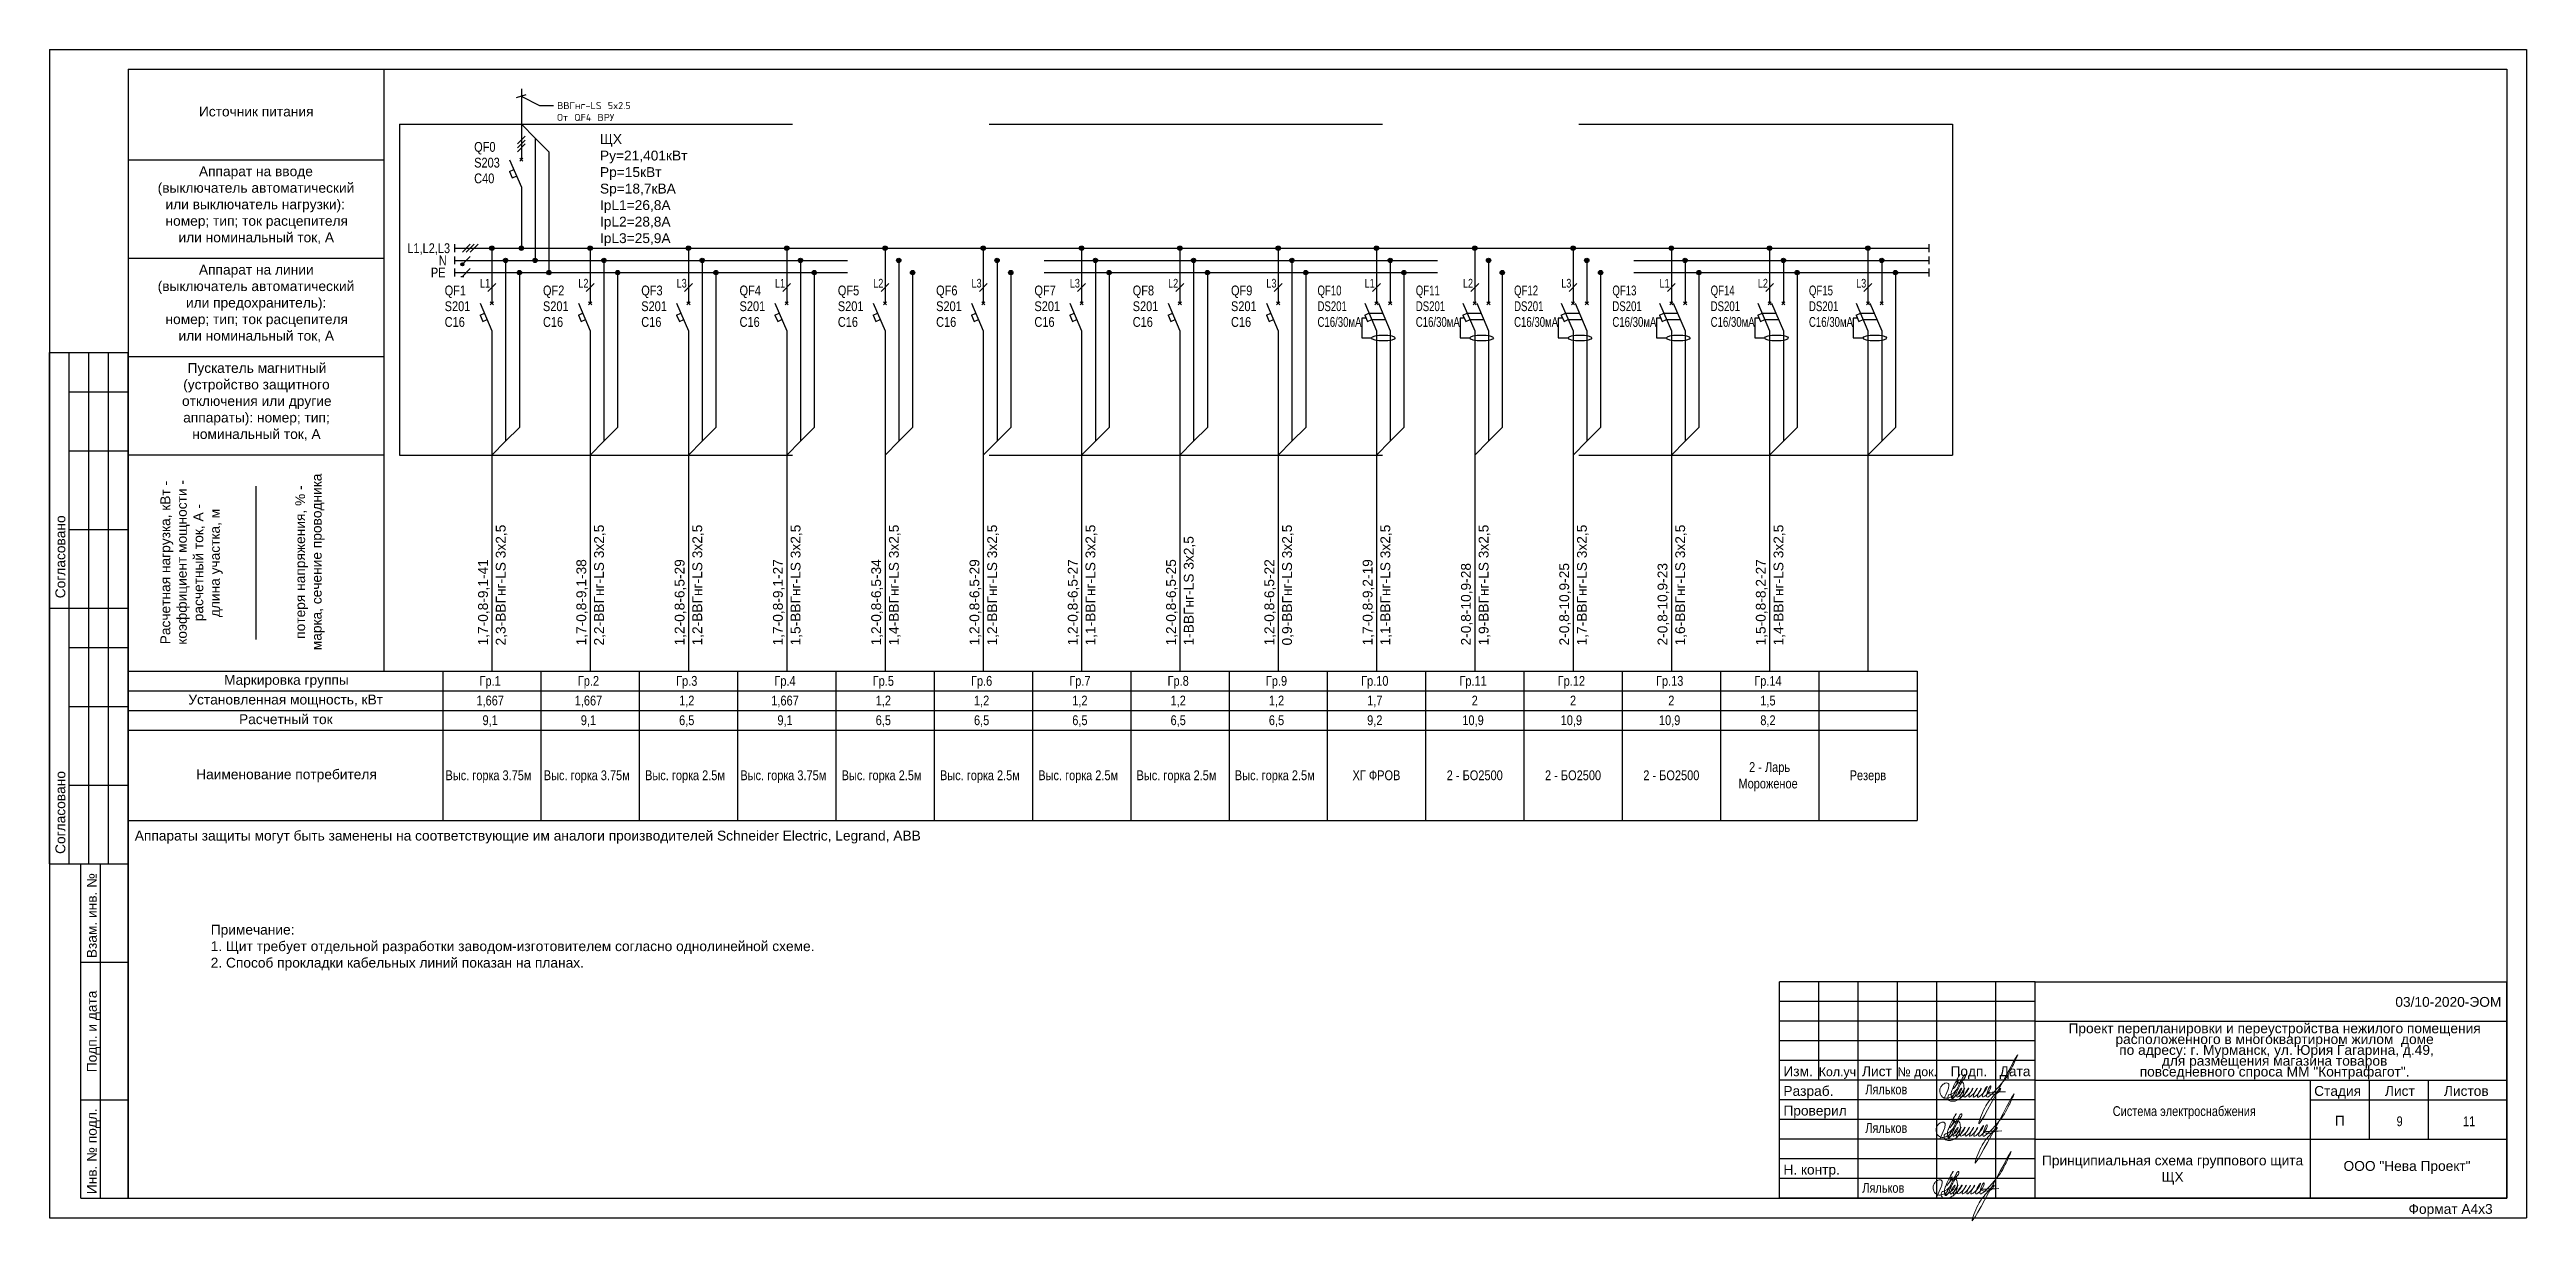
# Model space of a CAD drawing. Header units: metres. Extents: x -472 to 201, y -446 to -235.
# Drawn here: x 130.7 to 193.7, y -430.9 to -400.8 of the extents above; entities that cross this region are included whole.
import ezdxf
from ezdxf import colors
from ezdxf.entities.mleader import LeaderData, LeaderLine
from ezdxf.enums import TextEntityAlignment as Align
from ezdxf.math import Vec2, Vec3

# ---------------------------------------------------------------- set-up
doc = ezdxf.new("R2010")
doc.units = ezdxf.units.M
doc.header["$MEASUREMENT"] = 0
doc.linetypes.add('Elproject1', pattern=[15, 10, -5])
doc.layers.add('Elproject', color=7, linetype='Continuous')
doc.layers.add('Level 63', color=7, linetype='Continuous', lineweight=0)
doc.styles.add('Elproject', font='arial.ttf')
doc.styles.get("Standard").update_dxf_attribs({"font": 'txt.shx'})
doc.styles.add('Style-Arial', font='arial.ttf')

msp = doc.modelspace()

# ---------------------------------------------------------------- texts
at = {"color": 7, "linetype": 'Continuous', "lineweight": 13, "style": 'Style-Arial'}
msp.add_text('03/10-2020-ЭОМ', height=0.25, dxfattribs=at).set_placement((191.689, -424.891), align=Align.TOP_CENTER)
at = {"color": 7, "lineweight": 13, "style": 'Style-Arial', "width": 0.8}
for p in [(176.858, -427.117), (176.858, -428.096), (176.782, -429.619)]:
    msp.add_text('Ляльков', height=0.25, dxfattribs=at).set_placement(p, align=Align.TOP_LEFT)
at = {"color": 7, "linetype": 'Continuous', "lineweight": 0, "style": 'Style-Arial', "width": 0.8}
for s, p in [('9', (190.45, -427.927)), ('11', (192.217, -427.927))]:
    msp.add_text(s, height=0.25, dxfattribs=at).set_placement(p, align=Align.TOP_CENTER)
at = {"color": 7, "linetype": 'Continuous', "lineweight": 13, "style": 'Style-Arial'}
msp.add_text('ООО "Нева Проект"', height=0.25, dxfattribs=at).set_placement((189.023, -429.062), align=Align.TOP_LEFT)
at = {"color": 7, "linetype": 'Continuous', "lineweight": 13, "insert": (187.27, -425.563), "char_height": 0.25, "attachment_point": 2, "line_spacing_factor": 0.66, "style": 'Style-Arial'}
msp.add_mtext('Проект перепланировки и переустройства нежилого помещения \\Pрасположенного в многоквартирном жилом  доме \\P по адресу: г. Мурманск, ул. Юрия Гагарина, д.49,\\Pдля размещения магазина товаров \\Pповседневного спроса ММ "Контрафагот".', dxfattribs=at)
at = {"color": 7, "linetype": 'Continuous', "lineweight": 0, "insert": (184.973, -427.831), "char_height": 0.25, "attachment_point": 5, "line_spacing_factor": 0.9, "style": 'Style-Arial'}
msp.add_mtext('{\\W0.8;Система электроснабжения}', dxfattribs=at)
at = {"layer": 'Elproject', "style": 'Elproject'}
for s, height, p in [('Источник питания', 0.25, (134.476, -402.505)), ('ЩХ', 0.25, (144.676, -403.205)), ('Аппарат на вводе', 0.25, (134.476, -404.025)), ('Pу=21,401кВт', 0.25, (144.676, -403.625)), ('Pр=15кВт', 0.25, (144.676, -404.045)), ('(выключатель автоматический', 0.25, (133.426, -404.445)), ('Sр=18,7кВА', 0.25, (144.676, -404.465)), ('или выключатель нагрузки): ', 0.25, (133.626, -404.865)), ('номер; тип; ток расцепителя', 0.25, (133.626, -405.285)), ('IрL1=26,8А', 0.25, (144.676, -404.885)), ('IрL2=28,8А', 0.25, (144.676, -405.305)), ('или номинальный ток, А', 0.25, (133.956, -405.705)), ('IрL3=25,9А', 0.25, (144.676, -405.725)), ('Аппарат на линии', 0.25, (134.476, -406.525)), ('(выключатель автоматический', 0.25, (133.426, -406.945)), ('номер; тип; ток расцепителя', 0.25, (133.626, -407.785)), ('или предохранитель):', 0.25, (134.146, -407.365)), ('или номинальный ток, А', 0.25, (133.956, -408.205)), ('Пускатель магнитный', 0.25, (134.186, -409.025)), ('(устройство защитного', 0.25, (134.076, -409.445)), ('отключения или другие', 0.25, (134.046, -409.865)), ('аппараты): номер; тип;', 0.25, (134.076, -410.285)), ('номинальный ток, А', 0.25, (134.306, -410.705)), ('Маркировка группы', 0.25, (135.116, -416.955)), ('Установленная мощность, кВт', 0.25, (134.206, -417.455)), ('Расчетный ток', 0.25, (135.496, -417.955)), ('Наименование потребителя', 0.25, (134.406, -419.355)), ('Аппараты защиты могут быть заменены на соответствующие им аналоги производителей Schneider Electric, Legrand, ABB ', 0.25, (132.844, -420.914)), ('Примечание:', 0.25, (134.776, -423.305)), ('2. Способ прокладки кабельных линий показан на планах.', 0.25, (134.776, -424.145)), ('1. Щит требует отдельной разработки заводом-изготовителем согласно однолинейной схеме.', 0.25, (134.776, -423.725)), ('Изм.', 0.25, (174.776, -426.905)), ('Разраб.', 0.25, (174.776, -427.405)), ('Кол.уч.', 0.225, (175.676, -426.905)), ('Лист', 0.25, (176.776, -426.905)), ('№ док.', 0.225, (177.676, -426.905)), ('Подп.', 0.25, (179.026, -426.905)), ('Дата', 0.25, (180.276, -426.905)), ('Проверил', 0.25, (174.776, -427.905)), ('Стадия', 0.25, (188.276, -427.405)), ('Лист', 0.25, (190.076, -427.405)), ('Листов', 0.25, (191.576, -427.405)), ('Принципиальная схема группового щита', 0.25, (181.354, -429.172)), ('Н. контр.', 0.25, (174.776, -429.405)), ('ЩХ', 0.25, (184.396, -429.589)), ('Формат А4х3', 0.25, (190.676, -430.405))]:
    msp.add_text(s, height=height, dxfattribs=at).set_placement(p)
for s, height, width, p in [('QF0', 0.25, 0.8, (141.476, -403.405)), ('S203', 0.25, 0.8, (141.476, -403.805)), ('C40', 0.25, 0.8, (141.476, -404.205)), ('L1,L2,L3', 0.25, 0.8, (139.776, -405.98)), ('N', 0.25, 0.8, (140.576, -406.29)), ('PE', 0.25, 0.8, (140.376, -406.6)), ('QF1', 0.25, 0.8, (140.726, -407.055)), ('L1', 0.22, 0.75, (141.626, -406.855)), ('QF2', 0.25, 0.8, (143.226, -407.055)), ('L2', 0.22, 0.75, (144.126, -406.855)), ('QF3', 0.25, 0.8, (145.726, -407.055)), ('L3', 0.22, 0.75, (146.626, -406.855)), ('QF4', 0.25, 0.8, (148.226, -407.055)), ('L1', 0.22, 0.75, (149.126, -406.855)), ('QF5', 0.25, 0.8, (150.726, -407.055)), ('L2', 0.22, 0.75, (151.626, -406.855)), ('QF6', 0.25, 0.8, (153.226, -407.055)), ('L3', 0.22, 0.75, (154.126, -406.855)), ('QF7', 0.25, 0.8, (155.726, -407.055)), ('L3', 0.22, 0.75, (156.626, -406.855)), ('QF8', 0.25, 0.8, (158.226, -407.055)), ('L2', 0.22, 0.75, (159.126, -406.855)), ('QF9', 0.25, 0.8, (160.726, -407.055)), ('L3', 0.22, 0.75, (161.626, -406.855)), ('QF10', 0.25, 0.7, (162.926, -407.055)), ('L1', 0.22, 0.75, (164.126, -406.855)), ('QF11', 0.25, 0.7, (165.426, -407.055)), ('L2', 0.22, 0.75, (166.626, -406.855)), ('QF12', 0.25, 0.7, (167.926, -407.055)), ('L3', 0.22, 0.75, (169.126, -406.855)), ('QF13', 0.25, 0.7, (170.426, -407.055)), ('L1', 0.22, 0.75, (171.626, -406.855)), ('QF14', 0.25, 0.7, (172.926, -407.055)), ('L2', 0.22, 0.75, (174.126, -406.855)), ('QF15', 0.25, 0.7, (175.426, -407.055)), ('L3', 0.22, 0.75, (176.626, -406.855)), ('S201', 0.25, 0.8, (140.726, -407.455)), ('C16', 0.25, 0.8, (140.726, -407.855)), ('S201', 0.25, 0.8, (143.226, -407.455)), ('C16', 0.25, 0.8, (143.226, -407.855)), ('S201', 0.25, 0.8, (145.726, -407.455)), ('C16', 0.25, 0.8, (145.726, -407.855)), ('S201', 0.25, 0.8, (148.226, -407.455)), ('C16', 0.25, 0.8, (148.226, -407.855)), ('S201', 0.25, 0.8, (150.726, -407.455)), ('C16', 0.25, 0.8, (150.726, -407.855)), ('S201', 0.25, 0.8, (153.226, -407.455)), ('C16', 0.25, 0.8, (153.226, -407.855)), ('S201', 0.25, 0.8, (155.726, -407.455)), ('C16', 0.25, 0.8, (155.726, -407.855)), ('S201', 0.25, 0.8, (158.226, -407.455)), ('C16', 0.25, 0.8, (158.226, -407.855)), ('S201', 0.25, 0.8, (160.726, -407.455)), ('C16', 0.25, 0.8, (160.726, -407.855)), ('C16/30мА', 0.25, 0.7, (162.926, -407.855)), ('DS201', 0.25, 0.7, (162.926, -407.455)), ('C16/30мА', 0.25, 0.7, (165.426, -407.855)), ('DS201', 0.25, 0.7, (165.426, -407.455)), ('C16/30мА', 0.25, 0.7, (167.926, -407.855)), ('DS201', 0.25, 0.7, (167.926, -407.455)), ('C16/30мА', 0.25, 0.7, (170.426, -407.855)), ('DS201', 0.25, 0.7, (170.426, -407.455)), ('C16/30мА', 0.25, 0.7, (172.926, -407.855)), ('DS201', 0.25, 0.7, (172.926, -407.455)), ('C16/30мА', 0.25, 0.7, (175.426, -407.855)), ('DS201', 0.25, 0.7, (175.426, -407.455)), ('Гр.1', 0.25, 0.8, (141.613, -416.98)), ('Гр.2', 0.25, 0.8, (144.113, -416.98)), ('Гр.3', 0.25, 0.8, (146.613, -416.98)), ('Гр.4', 0.25, 0.8, (149.113, -416.98)), ('Гр.5', 0.25, 0.8, (151.613, -416.98)), ('Гр.6', 0.25, 0.8, (154.113, -416.98)), ('Гр.7', 0.25, 0.8, (156.613, -416.98)), ('Гр.8', 0.25, 0.8, (159.113, -416.98)), ('Гр.9', 0.25, 0.8, (161.613, -416.98)), ('Гр.10', 0.25, 0.8, (164.036, -416.98)), ('Гр.11', 0.25, 0.8, (166.536, -416.98)), ('Гр.12', 0.25, 0.8, (169.036, -416.98)), ('Гр.13', 0.25, 0.8, (171.536, -416.98)), ('Гр.14', 0.25, 0.8, (174.036, -416.98)), ('1,667', 0.25, 0.8, (141.534, -417.48)), ('1,667', 0.25, 0.8, (144.034, -417.48)), ('1,2', 0.25, 0.8, (146.689, -417.48)), ('1,667', 0.25, 0.8, (149.034, -417.48)), ('1,2', 0.25, 0.8, (151.689, -417.48)), ('1,2', 0.25, 0.8, (154.189, -417.48)), ('1,2', 0.25, 0.8, (156.689, -417.48)), ('1,2', 0.25, 0.8, (159.189, -417.48)), ('1,2', 0.25, 0.8, (161.689, -417.48)), ('1,7', 0.25, 0.8, (164.189, -417.48)), ('2', 0.25, 0.8, (166.848, -417.48)), ('2', 0.25, 0.8, (169.348, -417.48)), ('2', 0.25, 0.8, (171.848, -417.48)), ('1,5', 0.25, 0.8, (174.189, -417.48)), ('9,1', 0.25, 0.8, (141.689, -417.98)), ('9,1', 0.25, 0.8, (144.189, -417.98)), ('6,5', 0.25, 0.8, (146.689, -417.98)), ('9,1', 0.25, 0.8, (149.189, -417.98)), ('6,5', 0.25, 0.8, (151.689, -417.98)), ('6,5', 0.25, 0.8, (154.189, -417.98)), ('6,5', 0.25, 0.8, (156.689, -417.98)), ('6,5', 0.25, 0.8, (159.189, -417.98)), ('6,5', 0.25, 0.8, (161.689, -417.98)), ('9,2', 0.25, 0.8, (164.189, -417.98)), ('10,9', 0.25, 0.8, (166.611, -417.98)), ('10,9', 0.25, 0.8, (169.111, -417.98)), ('10,9', 0.25, 0.8, (171.611, -417.98)), ('8,2', 0.25, 0.8, (174.189, -417.98)), ('2 - Ларь', 0.25, 0.8, (173.904, -419.172)), ('Выс. горка 3.75м', 0.25, 0.8, (140.747, -419.38)), ('Выс. горка 3.75м', 0.25, 0.8, (143.247, -419.38)), ('Выс. горка 2.5м', 0.25, 0.8, (145.824, -419.38)), ('Выс. горка 3.75м', 0.25, 0.8, (148.247, -419.38)), ('Выс. горка 2.5м', 0.25, 0.8, (150.824, -419.38)), ('Выс. горка 2.5м', 0.25, 0.8, (153.324, -419.38)), ('Выс. горка 2.5м', 0.25, 0.8, (155.824, -419.38)), ('Выс. горка 2.5м', 0.25, 0.8, (158.324, -419.38)), ('Выс. горка 2.5м', 0.25, 0.8, (160.824, -419.38)), ('ХГ ФРОВ', 0.25, 0.8, (163.817, -419.38)), ('2 - БО2500', 0.25, 0.8, (166.213, -419.38)), ('2 - БО2500', 0.25, 0.8, (168.713, -419.38)), ('2 - БО2500', 0.25, 0.8, (171.213, -419.38)), ('Мороженое ', 0.25, 0.8, (173.634, -419.589)), ('Резерв', 0.25, 0.8, (176.461, -419.38))]:
    msp.add_text(s, height=height, dxfattribs=dict(at, width=width)).set_placement(p)
for s, p in [('Расчетная нагрузка, кВт -', (133.746, -415.925)), ('коэффициент мощности -', (134.166, -415.935)), ('потеря напряжения, % - ', (137.176, -415.785)), ('марка, сечение проводника', (137.596, -416.075)), ('расчетный ток, А - ', (134.586, -415.34)), ('длина участка, м', (135.006, -415.235)), ('Согласовано', (131.076, -414.755)), ('2,3-ВВГнг-LS 3х2,5', (142.276, -415.955)), ('2,2-ВВГнг-LS 3х2,5', (144.776, -415.955)), ('1,2-ВВГнг-LS 3х2,5', (147.276, -415.955)), ('1,5-ВВГнг-LS 3х2,5', (149.776, -415.955)), ('1,4-ВВГнг-LS 3х2,5', (152.276, -415.955)), ('1,2-ВВГнг-LS 3х2,5', (154.776, -415.955)), ('1,1-ВВГнг-LS 3х2,5', (157.276, -415.955)), ('1-ВВГнг-LS 3х2,5', (159.776, -415.955)), ('0,9-ВВГнг-LS 3х2,5', (162.276, -415.955)), ('1,1-ВВГнг-LS 3х2,5', (164.776, -415.955)), ('1,9-ВВГнг-LS 3х2,5', (167.276, -415.955)), ('1,7-ВВГнг-LS 3х2,5', (169.776, -415.955)), ('1,6-ВВГнг-LS 3х2,5', (172.276, -415.955)), ('1,4-ВВГнг-LS 3х2,5', (174.776, -415.955)), ('1,7-0,8-9,1-41', (141.826, -415.955)), ('1,7-0,8-9,1-38', (144.326, -415.955)), ('1,2-0,8-6,5-29', (146.826, -415.955)), ('1,7-0,8-9,1-27', (149.326, -415.955)), ('1,2-0,8-6,5-34', (151.826, -415.955)), ('1,2-0,8-6,5-29', (154.326, -415.955)), ('1,2-0,8-6,5-27', (156.826, -415.955)), ('1,2-0,8-6,5-25', (159.326, -415.955)), ('1,2-0,8-6,5-22', (161.826, -415.955)), ('1,7-0,8-9,2-19', (164.326, -415.955)), ('2-0,8-10,9-28', (166.826, -415.955)), ('2-0,8-10,9-25', (169.326, -415.955)), ('2-0,8-10,9-23', (171.826, -415.955)), ('1,5-0,8-8,2-27', (174.326, -415.955)), ('Согласовано', (131.076, -421.255)), ('Взам. инв. №', (131.876, -423.905)), ('Подп. и дата', (131.876, -426.805)), ('Инв. № подл.', (131.876, -429.905))]:
    msp.add_text(s, height=0.25, rotation=90, dxfattribs=at).set_placement(p)
at = {"layer": 'Level 63', "color": 7, "linetype": 'Continuous', "lineweight": 0, "style": 'Style-Arial'}
msp.add_text('П', height=0.25, dxfattribs=at).set_placement((188.806, -427.91), align=Align.TOP_LEFT)

# ---------------------------------------------------------------- blocks, each defined once
blk = doc.blocks.new('Block_switch_line')
for p, q in [((0, 0), (0, -4)), ((-3, -4), (0, -11)), ((0, -11), (0, -14.5))]:
    blk.add_line(p, q)
blk = doc.blocks.new('Block_switch')
for p, q in [((-0.4, -4.4), (0.4, -3.6)), ((-0.4, -3.6), (0.4, -4.4))]:
    blk.add_line(p, q)
blk.add_blockref('Block_switch_line', (0, 0))
blk = doc.blocks.new('Block_automatic')
for p, q in [((-3, -7), (-1.91, -6.53)), ((-3, -7), (-2.3, -8.63)), ((-2.3, -8.63), (-1.21, -8.17))]:
    blk.add_line(p, q)
blk.add_blockref('Block_switch', (0, 0))
blk = doc.blocks.new('Block_dot')
blk.add_hatch(color=256).paths.add_polyline_path([(0.55, 0, 1), (-0.55, 0, 1)])
blk.add_circle((0, 0), 0.55)
blk = doc.blocks.new('Block_diff_automatic')
for p, q in [((-2.65, -7.82), (-3.75, -7.82)), ((-3.75, -7.82), (-3.75, -12.82)), ((-3, -7), (-1.91, -6.53)), ((-3, -7), (-2.3, -8.63)), ((-2.3, -8.63), (-1.21, -8.17)), ((-1.91, -6.53), (1.59, -6.53)), ((-1.21, -8.17), (2.29, -8.17)), ((-3.75, -12.82), (-1.25, -12.82))]:
    blk.add_line(p, q)
blk.add_ellipse((1.75, -12.82), major_axis=(3, 0), ratio=0.25)
for p in [(0, 0), (3.5, 0)]:
    blk.add_blockref('Block_switch', p)
blk = doc.blocks.new('_Oblique')
at = {"color": 0, "linetype": 'ByBlock', "lineweight": -2}
blk.add_line((0.5, 0.5), (-0.5, -0.5), dxfattribs=at)

# ---------------------------------------------------------------- hatches: boundary and pattern name
at = {"layer": 'Elproject'}
msp.add_hatch(color=256, dxfattribs=at).paths.add_polyline_path([(141.216, -406.265, 1), (141.136, -406.265, 1)])

# ---------------------------------------------------------------- linework, layer by layer
at = {"color": 5, "linetype": 'Continuous', "lineweight": 0}
for points in [[(178.856, -427.492), (178.958, -427.257), (178.984, -427.163), (178.984, -427.11), (178.952, -427.079), (178.903, -427.079), (178.826, -427.124), (178.771, -427.193), (178.756, -427.234), (178.756, -427.302), (178.774, -427.366), (178.816, -427.427), (178.866, -427.455), (178.932, -427.466), (179, -427.448), (179.059, -427.421), (179.099, -427.39), (179.17, -427.267), (179.237, -427.131), (179.29, -427.02), (179.347, -426.923), (179.384, -426.871), (179.401, -426.866), (179.408, -426.891), (179.397, -426.932), (179.364, -426.977), (179.173, -427.346), (179.112, -427.451), (179.067, -427.477), (179.055, -427.456), (179.049, -427.435), (179.042, -427.359), (179.075, -427.236), (179.169, -427.029), (179.268, -426.859), (179.171, -427.056), (179.234, -427.001), (179.105, -427.224), (179.206, -427.093), (179.28, -427.05), (179.336, -427.065), (179.363, -427.125), (179.371, -427.222), (179.3, -427.445), (179.212, -427.51), (179.148, -427.536), (179.049, -427.54), (178.98, -427.511), (178.967, -427.489), (178.96, -427.439), (178.974, -427.387), (179.049, -427.36), (179.202, -427.223), (179.087, -427.45), (179.146, -427.416), (179.3, -427.261), (179.312, -427.216), (179.187, -427.433), (179.32, -427.332), (179.389, -427.209), (179.271, -427.442), (179.433, -427.315), (179.492, -427.209), (179.368, -427.427), (179.534, -427.321), (179.601, -427.209), (179.491, -427.429), (179.661, -427.292), (179.709, -427.209), (179.607, -427.426), (179.805, -427.234), (179.809, -427.222), (179.711, -427.414), (179.955, -427.187), (179.958, -427.177), (179.834, -427.417), (180.053, -427.187), (180.053, -427.158), (179.944, -427.406), (180.244, -427.181), (180.588, -426.688), (180.723, -426.397), (179.745, -428.09), (179.928, -427.658), (180.153, -427.368), (180.306, -427.215), (180.251, -427.311), (179.981, -427.343), (180.423, -427.301)], [(178.762, -428.488), (178.865, -428.254), (178.89, -428.16), (178.89, -428.106), (178.859, -428.075), (178.809, -428.075), (178.732, -428.12), (178.677, -428.19), (178.663, -428.23), (178.663, -428.299), (178.68, -428.362), (178.723, -428.423), (178.772, -428.451), (178.839, -428.462), (178.907, -428.444), (178.965, -428.418), (179.005, -428.387), (179.077, -428.263), (179.143, -428.127), (179.197, -428.017), (179.253, -427.919), (179.29, -427.867), (179.307, -427.862), (179.314, -427.887), (179.303, -427.928), (179.271, -427.973), (179.079, -428.342), (179.019, -428.447), (178.973, -428.473), (178.961, -428.452), (178.955, -428.431), (178.948, -428.356), (178.981, -428.232), (179.076, -428.025), (179.174, -427.855), (179.077, -428.052), (179.14, -427.997), (179.011, -428.22), (179.112, -428.089), (179.186, -428.046), (179.243, -428.062), (179.269, -428.122), (179.277, -428.219), (179.206, -428.441), (179.119, -428.506), (179.054, -428.533), (178.955, -428.536), (178.886, -428.507), (178.874, -428.486), (178.866, -428.435), (178.88, -428.384), (178.956, -428.356), (179.108, -428.219), (178.993, -428.446), (179.052, -428.412), (179.207, -428.258), (179.219, -428.212), (179.094, -428.429), (179.227, -428.328), (179.295, -428.205), (179.178, -428.438), (179.339, -428.311), (179.398, -428.205), (179.275, -428.423), (179.441, -428.317), (179.507, -428.205), (179.397, -428.425), (179.567, -428.289), (179.615, -428.205), (179.513, -428.422), (179.711, -428.23), (179.716, -428.218), (179.617, -428.41), (179.861, -428.183), (179.864, -428.173), (179.74, -428.414), (179.959, -428.183), (179.959, -428.154), (179.85, -428.402), (180.15, -428.177), (180.494, -427.684), (180.629, -427.393), (179.652, -429.087), (179.835, -428.655), (180.059, -428.364), (180.213, -428.211), (180.157, -428.307), (179.887, -428.339), (180.33, -428.297)], [(178.686, -429.955), (178.789, -429.721), (178.814, -429.627), (178.814, -429.573), (178.783, -429.542), (178.734, -429.542), (178.656, -429.587), (178.602, -429.657), (178.587, -429.697), (178.587, -429.766), (178.604, -429.829), (178.647, -429.89), (178.696, -429.918), (178.763, -429.929), (178.831, -429.911), (178.89, -429.885), (178.93, -429.854), (179.001, -429.73), (179.067, -429.594), (179.121, -429.484), (179.177, -429.386), (179.214, -429.334), (179.232, -429.329), (179.239, -429.354), (179.228, -429.395), (179.195, -429.44), (179.004, -429.809), (178.943, -429.914), (178.898, -429.94), (178.885, -429.919), (178.88, -429.898), (178.872, -429.823), (178.905, -429.699), (179, -429.492), (179.098, -429.322), (179.001, -429.519), (179.065, -429.464), (178.936, -429.687), (179.036, -429.556), (179.111, -429.513), (179.167, -429.529), (179.194, -429.589), (179.202, -429.686), (179.131, -429.908), (179.043, -429.973), (178.979, -430), (178.879, -430.003), (178.811, -429.974), (178.798, -429.953), (178.79, -429.902), (178.804, -429.851), (178.88, -429.823), (179.033, -429.686), (178.917, -429.913), (178.977, -429.879), (179.131, -429.725), (179.143, -429.679), (179.018, -429.896), (179.151, -429.795), (179.219, -429.672), (179.102, -429.905), (179.264, -429.778), (179.322, -429.672), (179.199, -429.89), (179.365, -429.784), (179.432, -429.672), (179.322, -429.892), (179.492, -429.756), (179.539, -429.672), (179.438, -429.889), (179.635, -429.697), (179.64, -429.685), (179.542, -429.877), (179.786, -429.65), (179.788, -429.64), (179.664, -429.881), (179.883, -429.65), (179.883, -429.621), (179.774, -429.869), (180.074, -429.644), (180.419, -429.151), (180.554, -428.86), (179.576, -430.554), (179.759, -430.122), (179.984, -429.831), (180.137, -429.678), (180.081, -429.774), (179.811, -429.806), (180.254, -429.764)]]:
    msp.add_spline(points, degree=3, dxfattribs=at)
at = {"layer": 'Elproject'}
for p, q in [((130.676, -400.805), (193.676, -400.805)), ((130.676, -400.805), (130.676, -430.505)), ((132.676, -401.305), (139.176, -401.305)), ((132.676, -401.305), (132.676, -403.605)), ((132.676, -401.305), (193.176, -401.305)), ((132.676, -401.305), (132.676, -430.005)), ((139.176, -401.305), (139.176, -403.605)), ((193.176, -401.305), (193.176, -430.005)), ((193.676, -400.805), (193.676, -430.505)), ((142.676, -401.805), (142.676, -403.205)), ((142.576, -403.205), (142.776, -403.005)), ((142.576, -403.305), (142.776, -403.105)), ((142.676, -402.705), (143.026, -403.055)), ((143.026, -403.055), (143.026, -406.165)), ((143.026, -403.055), (143.376, -403.405)), ((132.676, -403.605), (139.176, -403.605)), ((132.676, -403.605), (132.676, -406.105)), ((139.176, -403.605), (139.176, -406.105)), ((142.576, -403.405), (142.776, -403.205)), ((143.376, -403.405), (143.376, -406.475)), ((142.676, -404.655), (142.676, -405.855)), ((132.676, -406.105), (139.176, -406.105)), ((132.676, -406.105), (132.676, -408.605)), ((139.176, -406.105), (139.176, -408.605)), ((140.976, -405.755), (140.976, -405.955)), ((140.976, -405.855), (178.476, -405.855)), ((140.976, -406.065), (140.976, -406.265)), ((141.176, -405.955), (141.376, -405.755)), ((141.176, -406.265), (141.376, -406.065)), ((141.276, -405.955), (141.476, -405.755)), ((141.376, -405.955), (141.576, -405.755)), ((141.926, -405.855), (141.926, -406.855)), ((142.276, -406.165), (142.276, -410.765)), ((144.426, -405.855), (144.426, -406.855)), ((144.776, -406.165), (144.776, -410.765)), ((146.926, -405.855), (146.926, -406.855)), ((147.276, -406.165), (147.276, -410.765)), ((149.426, -405.855), (149.426, -406.855)), ((149.776, -406.165), (149.776, -410.765)), ((151.926, -405.855), (151.926, -406.855)), ((152.276, -406.165), (152.276, -410.765)), ((154.426, -405.855), (154.426, -406.855)), ((154.776, -406.165), (154.776, -410.765)), ((156.926, -405.855), (156.926, -406.855)), ((157.276, -406.165), (157.276, -410.765)), ((159.426, -405.855), (159.426, -406.855)), ((159.776, -406.165), (159.776, -410.765)), ((161.926, -405.855), (161.926, -406.855)), ((162.276, -406.165), (162.276, -410.765)), ((164.426, -405.855), (164.426, -406.855)), ((164.776, -406.165), (164.776, -406.855)), ((166.926, -405.855), (166.926, -406.855)), ((167.276, -406.165), (167.276, -406.855)), ((169.426, -405.855), (169.426, -406.855)), ((169.776, -406.165), (169.776, -406.855)), ((171.926, -405.855), (171.926, -406.855)), ((172.276, -406.165), (172.276, -406.855)), ((174.426, -405.855), (174.426, -406.855)), ((174.776, -406.165), (174.776, -406.855)), ((176.926, -405.855), (176.926, -406.855)), ((177.276, -406.165), (177.276, -406.855)), ((178.476, -405.755), (178.476, -405.955)), ((178.476, -406.065), (178.476, -406.265)), ((140.976, -406.375), (140.976, -406.575)), ((141.136, -406.575), (141.216, -406.575)), ((141.176, -406.575), (141.376, -406.375)), ((141.826, -406.955), (142.026, -406.755)), ((142.626, -406.475), (142.626, -410.415)), ((144.326, -406.955), (144.526, -406.755)), ((145.126, -406.475), (145.126, -410.415)), ((146.826, -406.955), (147.026, -406.755)), ((147.626, -406.475), (147.626, -410.415)), ((149.326, -406.955), (149.526, -406.755)), ((150.126, -406.475), (150.126, -410.415)), ((151.826, -406.955), (152.026, -406.755)), ((152.626, -406.475), (152.626, -410.415)), ((154.326, -406.955), (154.526, -406.755)), ((155.126, -406.475), (155.126, -410.415)), ((156.826, -406.955), (157.026, -406.755)), ((157.626, -406.475), (157.626, -410.415)), ((159.326, -406.955), (159.526, -406.755)), ((160.126, -406.475), (160.126, -410.415)), ((161.826, -406.955), (162.026, -406.755)), ((162.626, -406.475), (162.626, -410.415)), ((164.326, -406.955), (164.526, -406.755)), ((165.126, -406.475), (165.126, -410.415)), ((166.826, -406.955), (167.026, -406.755)), ((167.626, -406.475), (167.626, -410.415)), ((169.326, -406.955), (169.526, -406.755)), ((170.126, -406.475), (170.126, -410.415)), ((171.826, -406.955), (172.026, -406.755)), ((172.626, -406.475), (172.626, -410.415)), ((174.326, -406.955), (174.526, -406.755)), ((175.126, -406.475), (175.126, -410.415)), ((176.826, -406.955), (177.026, -406.755)), ((177.626, -406.475), (177.626, -410.415)), ((178.476, -406.375), (178.476, -406.575)), ((130.676, -408.505), (132.676, -408.505)), ((130.676, -415.005), (130.676, -408.505)), ((131.176, -415.005), (131.176, -408.505)), ((131.676, -415.005), (131.676, -408.505)), ((132.176, -415.005), (132.176, -408.505)), ((132.676, -415.005), (132.676, -408.505)), ((132.676, -408.605), (139.176, -408.605)), ((132.676, -408.605), (132.676, -411.105)), ((139.176, -408.605), (139.176, -411.105)), ((141.926, -408.305), (141.926, -416.605)), ((144.426, -408.305), (144.426, -416.605)), ((146.926, -408.305), (146.926, -416.605)), ((149.426, -408.305), (149.426, -416.605)), ((151.926, -408.305), (151.926, -416.605)), ((154.426, -408.305), (154.426, -416.605)), ((156.926, -408.305), (156.926, -416.605)), ((159.426, -408.305), (159.426, -416.605)), ((161.926, -408.305), (161.926, -416.605)), ((164.426, -408.305), (164.426, -416.605)), ((164.776, -408.305), (164.776, -410.765)), ((166.926, -408.305), (166.926, -416.605)), ((167.276, -408.305), (167.276, -410.765)), ((169.426, -408.305), (169.426, -416.605)), ((169.776, -408.305), (169.776, -410.765)), ((171.926, -408.305), (171.926, -416.605)), ((172.276, -408.305), (172.276, -410.765)), ((174.426, -408.305), (174.426, -416.605)), ((174.776, -408.305), (174.776, -410.765)), ((176.926, -408.305), (176.926, -416.605)), ((177.276, -408.305), (177.276, -410.765)), ((131.176, -409.505), (132.676, -409.505)), ((142.276, -410.765), (142.626, -410.415)), ((144.776, -410.765), (145.126, -410.415)), ((147.276, -410.765), (147.626, -410.415)), ((149.776, -410.765), (150.126, -410.415)), ((152.276, -410.765), (152.626, -410.415)), ((154.776, -410.765), (155.126, -410.415)), ((157.276, -410.765), (157.626, -410.415)), ((159.776, -410.765), (160.126, -410.415)), ((162.276, -410.765), (162.626, -410.415)), ((164.776, -410.765), (165.126, -410.415)), ((167.276, -410.765), (167.626, -410.415)), ((169.776, -410.765), (170.126, -410.415)), ((172.276, -410.765), (172.626, -410.415)), ((174.776, -410.765), (175.126, -410.415)), ((177.276, -410.765), (177.626, -410.415)), ((131.176, -411.005), (132.676, -411.005)), ((132.676, -411.105), (139.176, -411.105)), ((132.676, -411.105), (132.676, -416.605)), ((139.176, -411.105), (139.176, -416.605)), ((141.926, -411.115), (142.276, -410.765)), ((144.426, -411.115), (144.776, -410.765)), ((146.926, -411.115), (147.276, -410.765)), ((149.426, -411.115), (149.776, -410.765)), ((151.926, -411.115), (152.276, -410.765)), ((154.426, -411.115), (154.776, -410.765)), ((156.926, -411.115), (157.276, -410.765)), ((159.426, -411.115), (159.776, -410.765)), ((161.926, -411.115), (162.276, -410.765)), ((164.426, -411.115), (164.776, -410.765)), ((166.926, -411.115), (167.276, -410.765)), ((169.426, -411.115), (169.776, -410.765)), ((171.926, -411.115), (172.276, -410.765)), ((174.426, -411.115), (174.776, -410.765)), ((176.926, -411.115), (177.276, -410.765)), ((135.926, -411.905), (135.926, -415.805)), ((131.176, -413.005), (132.676, -413.005)), ((130.676, -415.005), (132.676, -415.005)), ((130.676, -421.505), (130.676, -415.005)), ((130.676, -415.005), (132.676, -415.005)), ((131.176, -421.505), (131.176, -415.005)), ((131.676, -421.505), (131.676, -415.005)), ((132.176, -421.505), (132.176, -415.005)), ((132.676, -421.505), (132.676, -415.005)), ((131.176, -416.005), (132.676, -416.005)), ((132.676, -416.605), (139.176, -416.605)), ((132.676, -416.605), (132.676, -422.705)), ((139.176, -416.605), (140.676, -416.605)), ((140.676, -416.605), (140.676, -420.405)), ((140.676, -416.605), (143.176, -416.605)), ((143.176, -416.605), (143.176, -420.405)), ((143.176, -416.605), (145.676, -416.605)), ((145.676, -416.605), (145.676, -420.405)), ((145.676, -416.605), (148.176, -416.605)), ((148.176, -416.605), (148.176, -420.405)), ((148.176, -416.605), (150.676, -416.605)), ((150.676, -416.605), (150.676, -420.405)), ((150.676, -416.605), (153.176, -416.605)), ((153.176, -416.605), (153.176, -420.405)), ((153.176, -416.605), (155.676, -416.605)), ((155.676, -416.605), (155.676, -420.405)), ((155.676, -416.605), (158.176, -416.605)), ((158.176, -416.605), (158.176, -420.405)), ((158.176, -416.605), (160.676, -416.605)), ((160.676, -416.605), (160.676, -420.405)), ((160.676, -416.605), (163.176, -416.605)), ((163.176, -416.605), (163.176, -420.405)), ((163.176, -416.605), (165.676, -416.605)), ((165.676, -416.605), (165.676, -420.405)), ((165.676, -416.605), (168.176, -416.605)), ((168.176, -416.605), (168.176, -420.405)), ((168.176, -416.605), (170.676, -416.605)), ((170.676, -416.605), (170.676, -420.405)), ((170.676, -416.605), (173.176, -416.605)), ((173.176, -416.605), (173.176, -420.405)), ((173.176, -416.605), (175.676, -416.605)), ((175.676, -416.605), (175.676, -420.405)), ((175.676, -416.605), (178.176, -416.605)), ((178.176, -416.605), (178.176, -420.405)), ((131.176, -417.505), (132.676, -417.505)), ((132.676, -417.105), (140.676, -417.105)), ((132.676, -417.605), (140.676, -417.605)), ((140.676, -417.105), (143.176, -417.105)), ((140.676, -417.605), (143.176, -417.605)), ((143.176, -417.105), (145.676, -417.105)), ((143.176, -417.605), (145.676, -417.605)), ((145.676, -417.105), (148.176, -417.105)), ((145.676, -417.605), (148.176, -417.605)), ((148.176, -417.105), (150.676, -417.105)), ((148.176, -417.605), (150.676, -417.605)), ((150.676, -417.105), (153.176, -417.105)), ((150.676, -417.605), (153.176, -417.605)), ((153.176, -417.105), (155.676, -417.105)), ((153.176, -417.605), (155.676, -417.605)), ((155.676, -417.105), (158.176, -417.105)), ((155.676, -417.605), (158.176, -417.605)), ((158.176, -417.105), (160.676, -417.105)), ((158.176, -417.605), (160.676, -417.605)), ((160.676, -417.105), (163.176, -417.105)), ((160.676, -417.605), (163.176, -417.605)), ((163.176, -417.105), (165.676, -417.105)), ((163.176, -417.605), (165.676, -417.605)), ((165.676, -417.105), (168.176, -417.105)), ((165.676, -417.605), (168.176, -417.605)), ((168.176, -417.105), (170.676, -417.105)), ((168.176, -417.605), (170.676, -417.605)), ((170.676, -417.105), (173.176, -417.105)), ((170.676, -417.605), (173.176, -417.605)), ((173.176, -417.105), (175.676, -417.105)), ((173.176, -417.605), (175.676, -417.605)), ((175.676, -417.105), (178.176, -417.105)), ((175.676, -417.605), (178.176, -417.605)), ((132.676, -418.105), (140.676, -418.105)), ((140.676, -418.105), (143.176, -418.105)), ((143.176, -418.105), (145.676, -418.105)), ((145.676, -418.105), (148.176, -418.105)), ((148.176, -418.105), (150.676, -418.105)), ((150.676, -418.105), (153.176, -418.105)), ((153.176, -418.105), (155.676, -418.105)), ((155.676, -418.105), (158.176, -418.105)), ((158.176, -418.105), (160.676, -418.105)), ((160.676, -418.105), (163.176, -418.105)), ((163.176, -418.105), (165.676, -418.105)), ((165.676, -418.105), (168.176, -418.105)), ((168.176, -418.105), (170.676, -418.105)), ((170.676, -418.105), (173.176, -418.105)), ((173.176, -418.105), (175.676, -418.105)), ((175.676, -418.105), (178.176, -418.105)), ((131.176, -419.505), (132.676, -419.505)), ((132.676, -420.405), (140.676, -420.405)), ((140.676, -420.405), (143.176, -420.405)), ((143.176, -420.405), (145.676, -420.405)), ((145.676, -420.405), (148.176, -420.405)), ((148.176, -420.405), (150.676, -420.405)), ((150.676, -420.405), (153.176, -420.405)), ((153.176, -420.405), (155.676, -420.405)), ((155.676, -420.405), (158.176, -420.405)), ((158.176, -420.405), (160.676, -420.405)), ((160.676, -420.405), (163.176, -420.405)), ((163.176, -420.405), (165.676, -420.405)), ((165.676, -420.405), (168.176, -420.405)), ((168.176, -420.405), (170.676, -420.405)), ((170.676, -420.405), (173.176, -420.405)), ((173.176, -420.405), (175.676, -420.405)), ((175.676, -420.405), (178.176, -420.405)), ((130.676, -421.505), (132.676, -421.505)), ((131.476, -421.505), (132.676, -421.505)), ((131.476, -430.005), (131.476, -421.505)), ((131.976, -430.005), (131.976, -421.505)), ((132.676, -430.005), (132.676, -421.505)), ((131.476, -424.005), (132.676, -424.005)), ((181.176, -424.505), (174.676, -424.505)), ((174.676, -430.005), (174.676, -424.505)), ((175.676, -427.005), (175.676, -424.505)), ((176.676, -430.005), (176.676, -424.505)), ((177.676, -427.005), (177.676, -424.505)), ((178.676, -430.005), (178.676, -424.505)), ((180.176, -430.005), (180.176, -424.505)), ((181.176, -424.505), (193.176, -424.505)), ((181.176, -430.005), (181.176, -424.505)), ((193.176, -430.005), (193.176, -424.505)), ((181.176, -425.005), (174.676, -425.005)), ((181.176, -425.505), (174.676, -425.505)), ((181.176, -425.505), (193.176, -425.505)), ((181.176, -426.005), (174.676, -426.005)), ((181.176, -426.505), (174.676, -426.505)), ((181.176, -427.005), (174.676, -427.005)), ((181.176, -427.005), (193.176, -427.005)), ((188.176, -427.005), (188.176, -430.005)), ((189.676, -427.005), (189.676, -428.505)), ((191.176, -427.005), (191.176, -428.505)), ((131.476, -427.505), (132.676, -427.505)), ((181.176, -427.505), (174.676, -427.505)), ((188.176, -427.505), (193.176, -427.505)), ((181.176, -428.005), (174.676, -428.005)), ((181.176, -428.505), (174.676, -428.505)), ((181.176, -429.005), (174.676, -429.005)), ((181.176, -428.505), (193.176, -428.505)), ((181.176, -429.505), (174.676, -429.505)), ((131.476, -430.005), (132.676, -430.005)), ((132.676, -430.005), (193.176, -430.005)), ((193.176, -430.005), (174.676, -430.005)), ((130.676, -430.505), (193.676, -430.505))]:
    msp.add_line(p, q, dxfattribs=at)
at = {"layer": 'Elproject', "color": 7, "linetype": 'Elproject1'}
for p, q in [((139.576, -402.705), (179.076, -402.705)), ((139.576, -402.705), (139.576, -411.115)), ((179.076, -402.705), (179.076, -411.115)), ((140.976, -406.165), (178.476, -406.165)), ((140.976, -406.475), (178.476, -406.475)), ((139.576, -411.115), (179.076, -411.115))]:
    msp.add_line(p, q, dxfattribs=at)
at = {"layer": 'Elproject'}
msp.add_circle((141.176, -406.265), 0.04, dxfattribs=at)

# ---------------------------------------------------------------- block references
at = {"layer": 'Elproject', "xscale": 0.1, "yscale": 0.1, "zscale": 0.1}
for name, p in [('Block_automatic', (142.676, -403.205)), ('Block_dot', (141.926, -405.855)), ('Block_dot', (142.276, -406.165)), ('Block_dot', (142.676, -405.855)), ('Block_dot', (143.026, -406.165)), ('Block_dot', (144.426, -405.855)), ('Block_dot', (144.776, -406.165)), ('Block_dot', (146.926, -405.855)), ('Block_dot', (147.276, -406.165)), ('Block_dot', (149.426, -405.855)), ('Block_dot', (149.776, -406.165)), ('Block_dot', (151.926, -405.855)), ('Block_dot', (152.276, -406.165)), ('Block_dot', (154.426, -405.855)), ('Block_dot', (154.776, -406.165)), ('Block_dot', (156.926, -405.855)), ('Block_dot', (157.276, -406.165)), ('Block_dot', (159.426, -405.855)), ('Block_dot', (159.776, -406.165)), ('Block_dot', (161.926, -405.855)), ('Block_dot', (162.276, -406.165)), ('Block_dot', (164.426, -405.855)), ('Block_dot', (164.776, -406.165)), ('Block_dot', (166.926, -405.855)), ('Block_dot', (167.276, -406.165)), ('Block_dot', (169.426, -405.855)), ('Block_dot', (169.776, -406.165)), ('Block_dot', (171.926, -405.855)), ('Block_dot', (172.276, -406.165)), ('Block_dot', (174.426, -405.855)), ('Block_dot', (174.776, -406.165)), ('Block_dot', (176.926, -405.855)), ('Block_dot', (177.276, -406.165)), ('Block_automatic', (141.926, -406.855)), ('Block_dot', (142.626, -406.475)), ('Block_dot', (143.376, -406.475)), ('Block_automatic', (144.426, -406.855)), ('Block_dot', (145.126, -406.475)), ('Block_automatic', (146.926, -406.855)), ('Block_dot', (147.626, -406.475)), ('Block_automatic', (149.426, -406.855)), ('Block_dot', (150.126, -406.475)), ('Block_automatic', (151.926, -406.855)), ('Block_dot', (152.626, -406.475)), ('Block_automatic', (154.426, -406.855)), ('Block_dot', (155.126, -406.475)), ('Block_automatic', (156.926, -406.855)), ('Block_dot', (157.626, -406.475)), ('Block_automatic', (159.426, -406.855)), ('Block_dot', (160.126, -406.475)), ('Block_automatic', (161.926, -406.855)), ('Block_dot', (162.626, -406.475)), ('Block_diff_automatic', (164.426, -406.855)), ('Block_dot', (165.126, -406.475)), ('Block_diff_automatic', (166.926, -406.855)), ('Block_dot', (167.626, -406.475)), ('Block_diff_automatic', (169.426, -406.855)), ('Block_dot', (170.126, -406.475)), ('Block_diff_automatic', (171.926, -406.855)), ('Block_dot', (172.626, -406.475)), ('Block_diff_automatic', (174.426, -406.855)), ('Block_dot', (175.126, -406.475)), ('Block_diff_automatic', (176.926, -406.855)), ('Block_dot', (177.626, -406.475))]:
    msp.add_blockref(name, p, dxfattribs=at)

msp.set_redraw_order([(e.dxf.handle, doc.entitydb.next_handle()) for e in msp.query("TEXT MTEXT ATTDEF DIMENSION ARC_DIMENSION")])  # texts and dimensions are drawn at this point

# ---------------------------------------------------------------- leaders
at = {"lineweight": 15}
ml = msp.add_multileader_mtext('Standard', dxfattribs=at)
ml.set_content('ВВГнг-LS 5x2.5\\PОт QF4 ВРУ', color=256)
ml.set_leader_properties()
ml.set_arrow_properties(name='OBLIQUE')
ml.build(insert=Vec2(0, 0))
ml.multileader.update_dxf_attribs({"text_right_attachment_type": 6, "dogleg_length": 0.36, "arrow_head_size": 0.18})
ctx = ml.context
ctx.base_point, ctx.char_height, ctx.arrow_head_size, ctx.landing_gap_size, ctx.plane_origin = Vec3(143.497, -402.23), 0.18, 0.18, 0.09, Vec3(142.689, -407.392)
ctx.right_attachment = 6
notes = []
notes.append((ctx, [(0, (1, 1, 0), (143.137, -402.23), (1, 0), 0.36, [(0, [(142.674, -401.988)], 0, [])])]))
ctx.mtext.insert, ctx.mtext.flow_direction = Vec3(143.587, -402.14), 5
for ctx, leaders in notes:
    for number, flags, end, landing, length, lines in leaders:
        leader = LeaderData()
        leader.index, (leader.has_last_leader_line, leader.has_dogleg_vector, leader.attachment_direction) = number, flags
        leader.last_leader_point, leader.dogleg_vector, leader.dogleg_length = Vec3(end), Vec3(landing), length
        for number, points, colour, breaks in lines:
            line = LeaderLine()
            line.index, line.vertices, line.color, line.breaks = number, Vec3.list(points), colors.encode_raw_color(colour), breaks
            leader.lines.append(line)
        ctx.leaders.append(leader)

doc.saveas('drawing.dxf')
